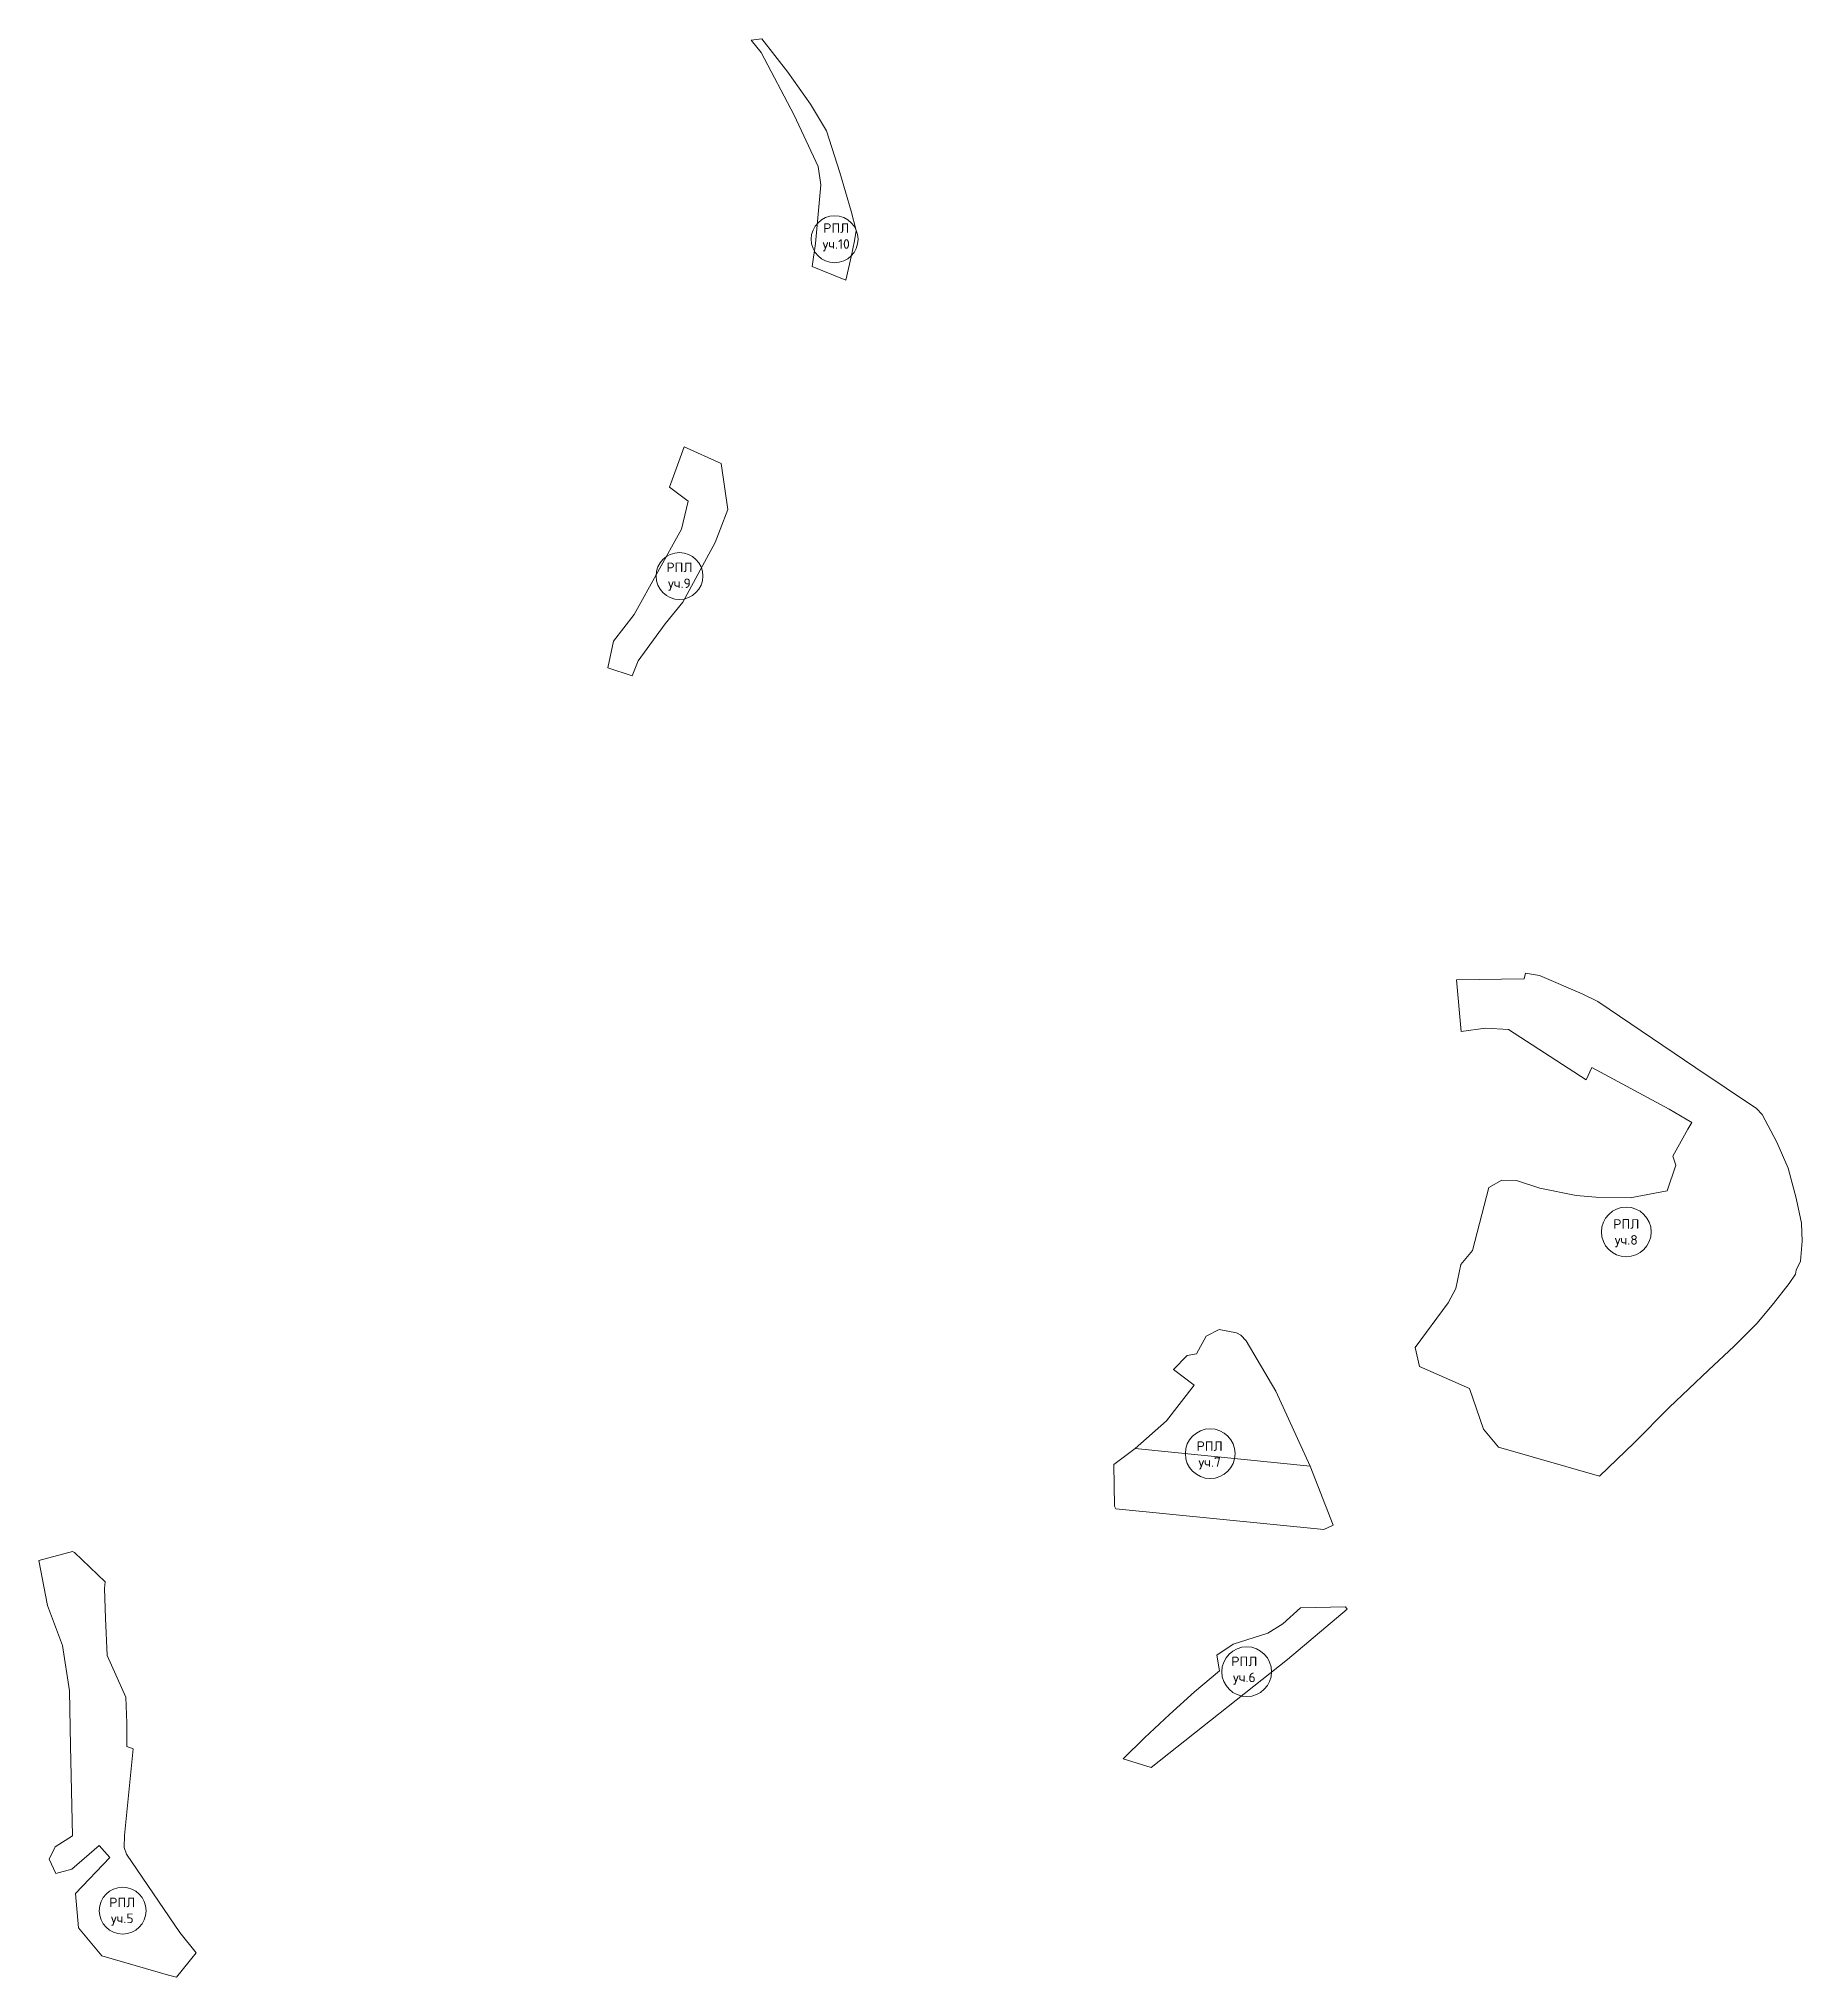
# Model space of a CAD drawing. Extents: x 1391563 to 1397850, y 355631 to 360455.
# Drawn here: x 1392672 to 1393877, y 356936 to 358260 of the extents above; entities that cross this region are included whole.
import ezdxf

# ---------------------------------------------------------------- set-up
doc = ezdxf.new("R2010")
doc.units = 0
doc.header["$MEASUREMENT"] = 0
doc.layers.add('РПЛ', color=70, linetype='Continuous')
doc.styles.get("Standard").update_dxf_attribs({"font": 'simplex.shx'})

msp = doc.modelspace()

# ---------------------------------------------------------------- texts
at = {"layer": 'РПЛ', "char_height": 6.53, "width": 6.533, "attachment_point": 2}
for s, insert in [('РПЛ\\Pуч.10', (1393217, 358133.8)), ('РПЛ\\Pуч.9', (1393109.9, 357902.1)), ('РПЛ\\Pуч.8', (1393756.7, 357453.7)), ('РПЛ\\Pуч.7', (1393472.1, 357302)), ('РПЛ\\Pуч.6', (1393495.8, 357155)), ('РПЛ\\Pуч.5', (1392729.3, 356990.4))]:
    msp.add_mtext(s, dxfattribs=dict(at, insert=insert))

# ---------------------------------------------------------------- linework, layer by layer
at = {"layer": 'РПЛ', "lineweight": 20}
for points in [[(1393223.5, 358095), (1393227.2, 358110.9), (1393229.6, 358121.9), (1393230.7, 358128.8), (1393227.2, 358142), (1393219.5, 358168.5), (1393210.4, 358196.9), (1393199.5, 358215.1), (1393183.9, 358237.1), (1393166.1, 358259.8), (1393158.9, 358258.8), (1393165.8, 358250.4), (1393188.2, 358207.7), (1393204.6, 358172.5), (1393206.4, 358160.1), (1393202.8, 358120.1), (1393200.6, 358104.4), (1393223.5, 358095)], [(1393060.9, 357830.3), (1393077.6, 357824.8), (1393081.8, 357834.9), (1393100.1, 357860.2), (1393112.2, 357875.1), (1393134.4, 357915.8), (1393137.8, 357924.8), (1393143, 357938.4), (1393138.3, 357969.7), (1393113.2, 357981.2), (1393103.1, 357953.7), (1393115.9, 357944), (1393111.4, 357925), (1393079, 357866.7), (1393064.9, 357848.5), (1393060.9, 357830.3)], [(1393738.4, 357278.2), (1393762, 357301.1), (1393786, 357325.2), (1393812.8, 357350.6), (1393830.5, 357367.1), (1393846, 357382.7), (1393857.2, 357396.1), (1393867.9, 357409.7), (1393872.2, 357416.2), (1393872.8, 357418.8), (1393875.6, 357425), (1393876.9, 357438.8), (1393876.3, 357451.1), (1393872.8, 357468.1), (1393867.2, 357488.6), (1393859.5, 357506.4), (1393849.5, 357525.1), (1393845.6, 357529.3), (1393804.2, 357557.1), (1393737.2, 357602.4), (1393726.5, 357607.7), (1393697.3, 357620.2), (1393687.8, 357621.7), (1393686.9, 357617.9), (1393640.6, 357617.1), (1393643.9, 357581.8), (1393660.5, 357584.2), (1393676.2, 357583.2), (1393729.2, 357548.9), (1393733.2, 357557.2), (1393786, 357528.8), (1393801.5, 357519.7), (1393798.8, 357515.1), (1393788.5, 357496.7), (1393790.6, 357490.6), (1393784.6, 357473.1), (1393759.4, 357468.3), (1393736, 357468.8), (1393722.5, 357469.9), (1393697.7, 357474.9), (1393681.6, 357480.2), (1393671.7, 357480.3), (1393662.8, 357475.4), (1393651.7, 357432.4), (1393643.7, 357422.7), (1393640.2, 357406.3), (1393635.1, 357396.6), (1393612.5, 357366), (1393615.4, 357353.2), (1393649.6, 357338), (1393659.1, 357310.3), (1393669.3, 357298), (1393738.4, 357278.2)], [(1393540.8, 357285), (1393421.2, 357297.1), (1393421.2, 357297.1), (1393442.7, 357315.9), (1393461.5, 357340.4), (1393447.5, 357351.1), (1393456.8, 357360.7), (1393463.2, 357361.8), (1393469.7, 357373.8), (1393478.6, 357378.4), (1393490.5, 357376.2), (1393493.5, 357374.6), (1393497.1, 357370.7), (1393517.4, 357336.2), (1393540.8, 357285), (1393540.8, 357285)], [(1393421.2, 357297.1), (1393540.8, 357285), (1393556.4, 357244.7), (1393550.1, 357241.8), (1393408, 357255.9), (1393407, 357257.8), (1393406.7, 357286.2), (1393421.2, 357297.1)], [(1392779.8, 356952.7), (1392766.3, 356936.1), (1392760.8, 356937.4), (1392715.4, 356950.7), (1392699.4, 356969.7), (1392697.4, 356993.3), (1392720.9, 357017.8), (1392713.6, 357025.9), (1392694.8, 357009.8), (1392683.9, 357006.8), (1392679.3, 357016.7), (1392683.4, 357025), (1392695.3, 357032.7), (1392694, 357094.1), (1392693.3, 357131.6), (1392688.4, 357162.7), (1392678.3, 357190), (1392672.3, 357220.6), (1392695.2, 357226.7), (1392696.6, 357226), (1392717.6, 357206), (1392717.2, 357201.6), (1392717.9, 357181.3), (1392719, 357155.7), (1392731.7, 357127.3), (1392732.5, 357109.6), (1392732.4, 357093.6), (1392736.7, 357092), (1392730.9, 357032.9), (1392730.5, 357024.7), (1392732.2, 357020.1), (1392768.7, 356966.6), (1392779.8, 356952.7)], [(1393412.9, 357085.1), (1393432.1, 357079.2), (1393525.2, 357153), (1393566.1, 357187.5), (1393564.8, 357189.1), (1393534.2, 357188.3), (1393522, 357177.3), (1393511.8, 357171.1), (1393488.2, 357163.5), (1393477, 357156), (1393478.8, 357145.4), (1393461.8, 357131), (1393444.6, 357115.5), (1393427.5, 357099.6), (1393412.9, 357085.1)]]:
    msp.add_lwpolyline(points, dxfattribs=at)
at = {"layer": 'РПЛ', "lineweight": 0}
for centre, radius in [((1393215.9, 358122.9), 16), ((1393109.9, 357892.9), 16), ((1393756.7, 357445), 17), ((1393472.5, 357293.6), 17), ((1393497.4, 357144.7), 17), ((1392729.6, 356981.5), 16)]:
    msp.add_circle(centre, radius, dxfattribs=at)

msp.set_redraw_order([(e.dxf.handle, doc.entitydb.next_handle()) for e in msp.query("TEXT MTEXT ATTDEF DIMENSION ARC_DIMENSION")])  # texts and dimensions are drawn at this point

doc.saveas('drawing.dxf')
